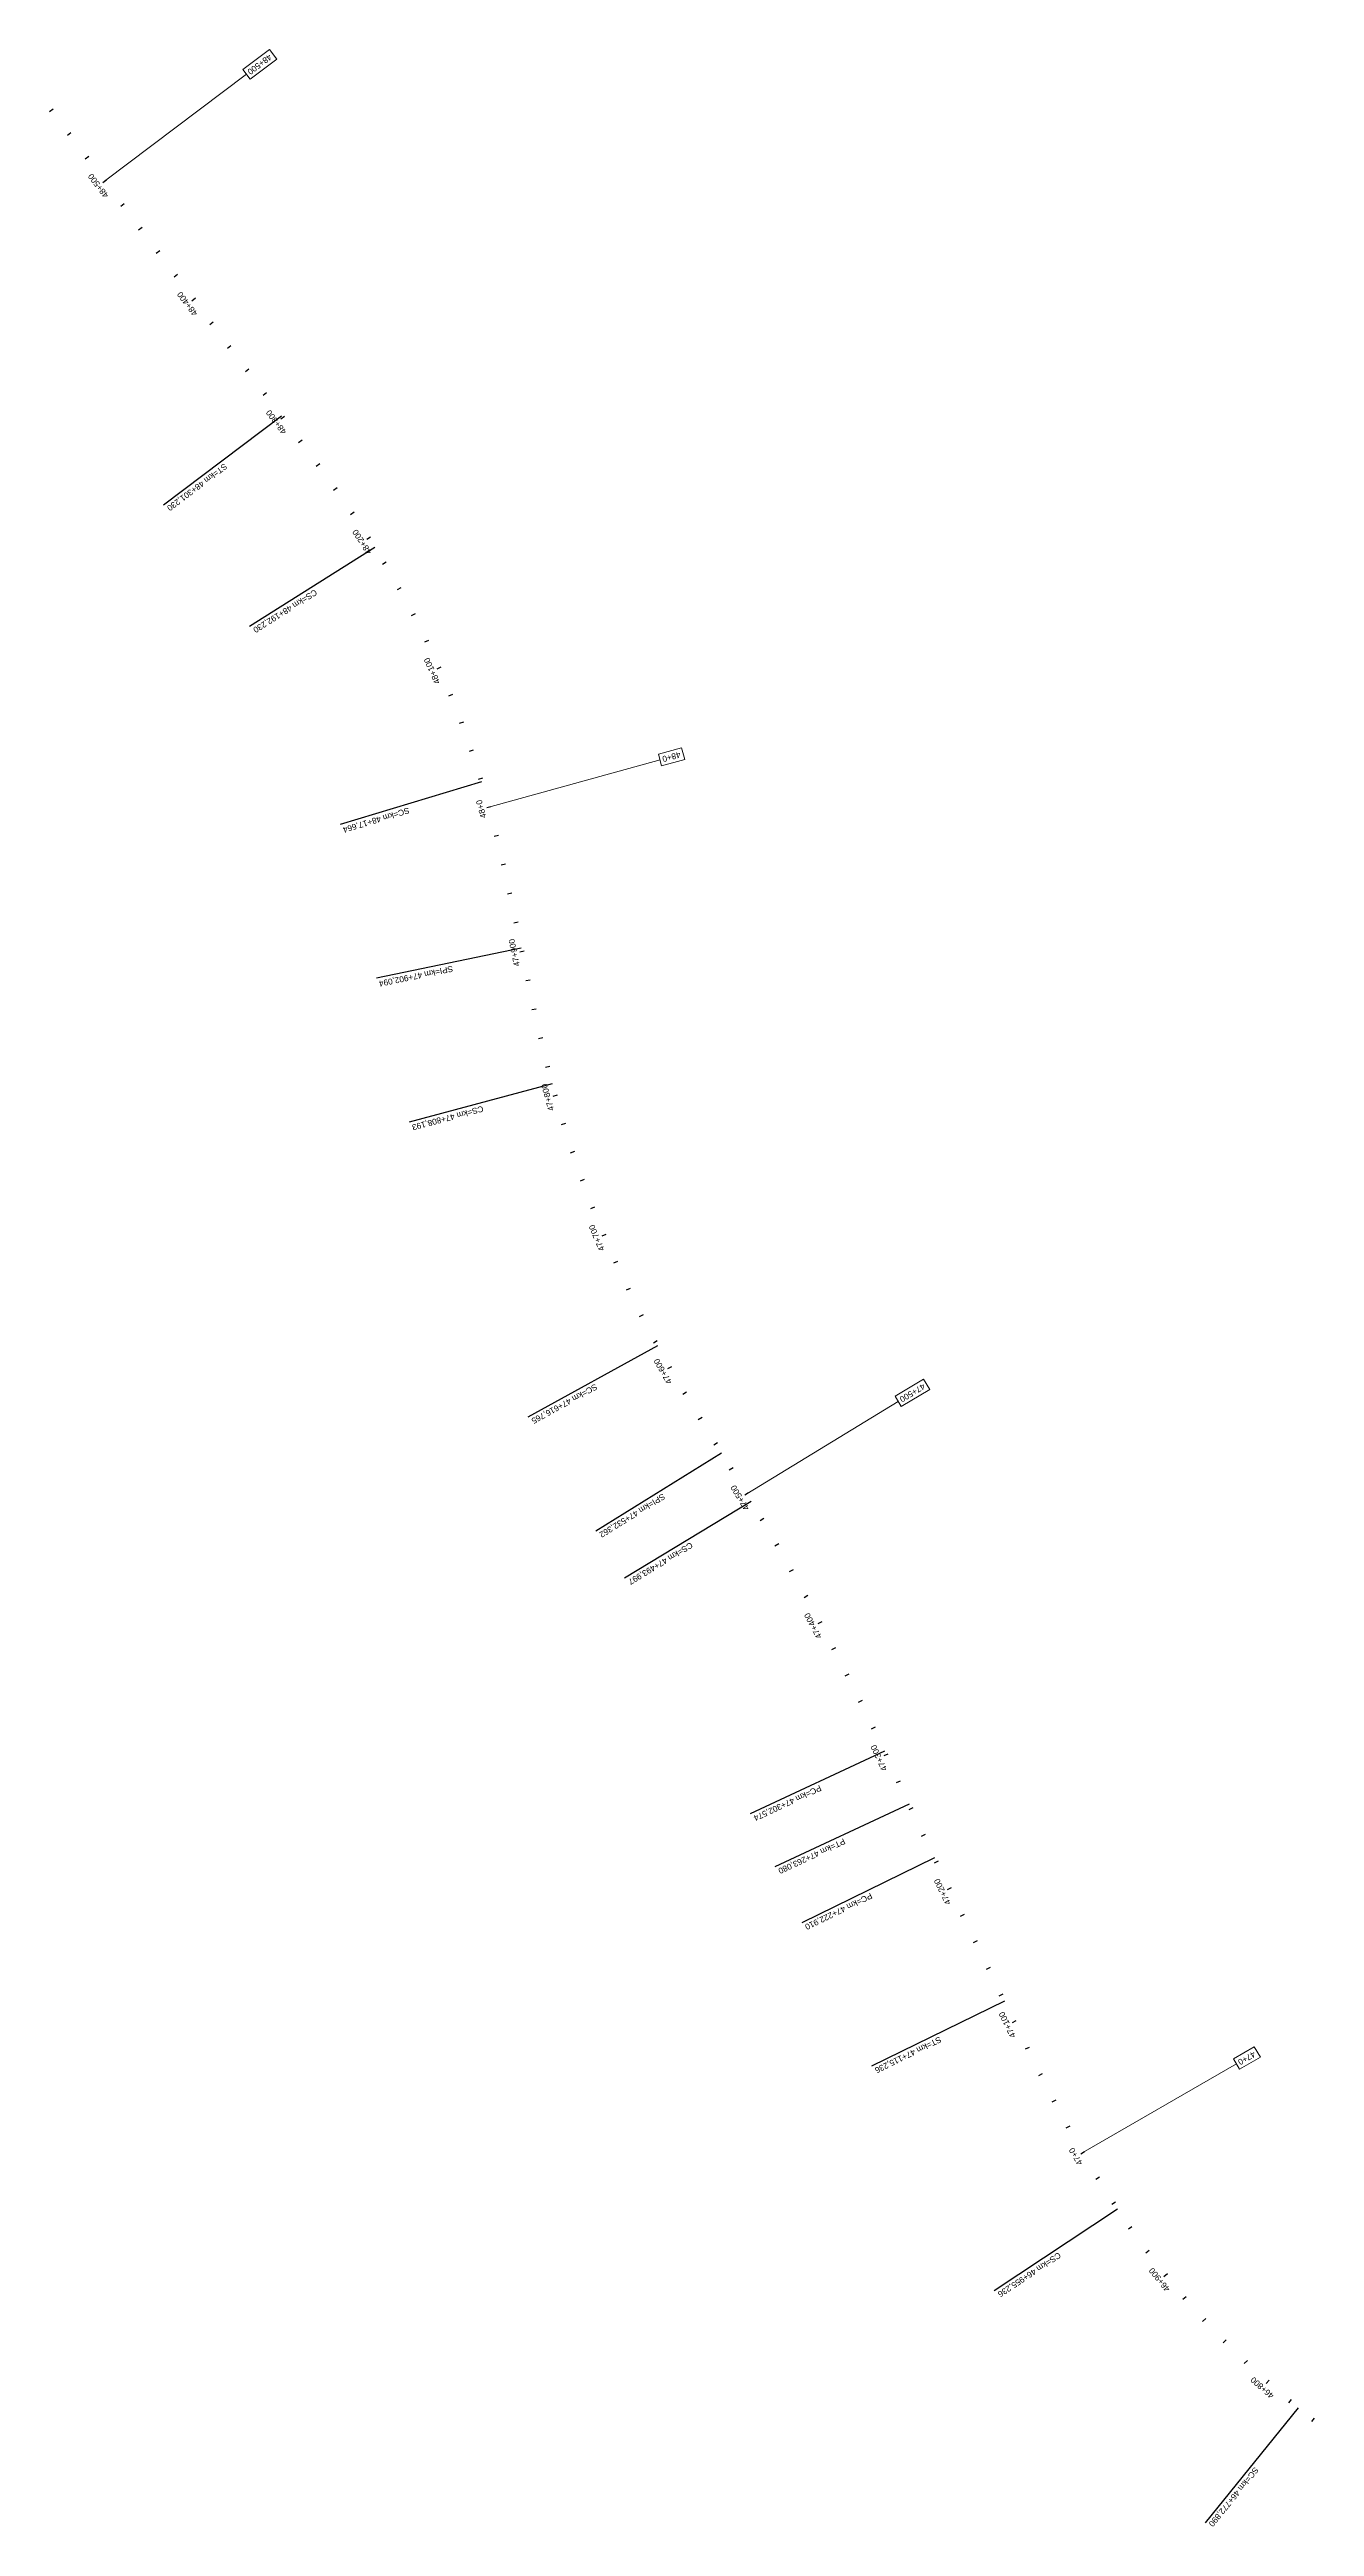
# Model space of a CAD drawing. Header units: metres. Extents: x 286368 to 330619, y 7396693 to 7466163.
# Drawn here: x 317630 to 318485, y 7430097 to 7431771 of the extents above; entities that cross this region are included whole.
import ezdxf

# ---------------------------------------------------------------- set-up
doc = ezdxf.new("R2010")
doc.units = ezdxf.units.M
doc.header["$MEASUREMENT"] = 0
for name, color, linetype, lineweight in [('U-HZ-ESTACAS', 3, 'Continuous', 30), ('U-HZ-KM', 1, 'Continuous', 20), ('U-HZ-NOTAVEIS', 2, 'Continuous', 30)]:
    doc.layers.add(name, color=color, linetype=linetype, lineweight=lineweight)
doc.layers.add('U-HZ-TRAÇO', color=3, linetype='TIC_LINE')
doc.styles.add('ARIAL', font='arial.ttf')
doc.styles.get("Standard").update_dxf_attribs({"font": 'arial.ttf'})
doc.linetypes.add('TIC_LINE', pattern='A,3.5,-0.25,["TIC",Standard,S=0.175,R=0,X=-0.05,Y=-0.1],-0.5', length=4.25)

# ---------------------------------------------------------------- blocks, each defined once
blk = doc.blocks.new('AeccTickLine')
at = {"layer": 'U-HZ-TRAÇO', "lineweight": -2}
blk.add_line((0, 1), (0, -1), dxfattribs=at)

msp = doc.modelspace()

# ---------------------------------------------------------------- linework, layer by layer
at = {"layer": 'U-HZ-KM', "linetype": 'Continuous', "lineweight": 0}
for p, q in [((317778.6, 7431770.7), (317760.7, 7431757.2)), ((317760.7, 7431757.2), (317765.5, 7431750.7)), ((317765.5, 7431750.7), (317783.5, 7431764.2)), ((317783.5, 7431764.2), (317778.6, 7431770.7)), ((317667.2, 7431681.8), (317763.1, 7431754)), ((317926.9, 7431258.8), (318042.6, 7431290.6)), ((318057.2, 7431298.8), (318041.6, 7431294.5)), ((318041.6, 7431294.5), (318043.7, 7431286.7)), ((318043.7, 7431286.7), (318059.4, 7431291)), ((318059.4, 7431291), (318057.2, 7431298.8)), ((318220.7, 7430872.2), (318201.5, 7430860.6)), ((318224.9, 7430865.3), (318220.7, 7430872.2)), ((318101.2, 7430794.7), (318203.6, 7430857.1)), ((318201.5, 7430860.6), (318205.7, 7430853.7)), ((318205.7, 7430853.7), (318224.9, 7430865.3)), ((318444.3, 7430421), (318430.3, 7430412.9)), ((318448.4, 7430414), (318444.3, 7430421)), ((318328.3, 7430349.5), (318432.3, 7430409.4)), ((318430.3, 7430412.9), (318434.3, 7430405.9)), ((318434.3, 7430405.9), (318448.4, 7430414))]:
    msp.add_line(p, q, dxfattribs=at)
at = {"layer": 'U-HZ-NOTAVEIS', "color": 1, "linetype": 'Continuous', "lineweight": -3}
for p, q in [((317786.8, 7431523), (317706.9, 7431462.8)), ((317849.9, 7431434.1), (317765.2, 7431380.9)), ((317922, 7431275.8), (317826.3, 7431246.9)), ((317948.8, 7431163.4), (317850.9, 7431143.1)), ((317969.7, 7431071.8), (317873.1, 7431045.8)), ((318041, 7430894.7), (317953.3, 7430846.5)), ((318084.2, 7430822.2), (317999.2, 7430769.5)), ((318104.3, 7430789.5), (318018.7, 7430737.7)), ((318194.3, 7430620.7), (318103.6, 7430578.5)), ((318211, 7430584.9), (318120.3, 7430542.7)), ((318228.2, 7430548.6), (318138.4, 7430504.8)), ((318275.4, 7430451.8), (318185.5, 7430408)), ((318351.8, 7430311.4), (318268.5, 7430256.1)), ((318474, 7430177), (318411, 7430099.3))]:
    msp.add_line(p, q, dxfattribs=at)

# ---------------------------------------------------------------- block references
at = {"layer": 'U-HZ-TRAÇO', "linetype": 'Continuous', "lineweight": -3}
for p, xscale, yscale, zscale, rotation in [((317631.1, 7431729.7), 1.5, 1.5, 1.5, 126.9767123435317), ((317643.2, 7431713.7), 1.5, 1.5, 1.5, 126.9767123435317), ((317655.2, 7431697.8), 1.5, 1.5, 1.5, 126.9767123435317), ((317667.2, 7431681.8), 1.5, 1.5, 1.5, 126.9767123435317), ((317679.3, 7431665.8), 1.5, 1.5, 1.5, 126.9767123435317), ((317691.3, 7431649.8), 1.5, 1.5, 1.5, 126.9767123435317), ((317703.3, 7431633.9), 1.5, 1.5, 1.5, 126.9767123435317), ((317715.3, 7431617.9), 1.5, 1.5, 1.5, 126.9767123435317), ((317727.4, 7431601.9), 1.5, 1.5, 1.5, 126.9767123435317), ((317739.4, 7431585.9), 1.5, 1.5, 1.5, 126.9767123435317), ((317751.4, 7431569.9), 1.5, 1.5, 1.5, 126.9767123435317), ((317763.5, 7431554), 1.5, 1.5, 1.5, 126.9767123435317), ((317775.5, 7431538), 1.5, 1.5, 1.5, 126.9767123435317), ((317787.5, 7431522), 1.5, 1.5, 1.5, 126.9761010248577), ((317799.5, 7431506), 1.5, 1.5, 1.5, 126.7944767016641), ((317811.4, 7431490), 1.5, 1.5, 1.5, 126.2894266346454), ((317823.2, 7431473.8), 1.5, 1.5, 1.5, 125.4613610843734), ((317834.6, 7431457.4), 1.5, 1.5, 1.5, 124.3118192194371), ((317845.7, 7431440.7), 1.5, 1.5, 1.5, 122.8447059796195), ((317856.3, 7431423.7), 1.5, 1.5, 1.5, 121.112562086681), ((317866.4, 7431406.5), 1.5, 1.5, 1.5, 119.3496150248628), ((317875.9, 7431388.9), 1.5, 1.5, 1.5, 117.58666796294), ((317884.9, 7431371), 1.5, 1.5, 1.5, 115.8237209011118), ((317893.3, 7431352.9), 1.5, 1.5, 1.5, 114.0607738392804), ((317901.2, 7431334.5), 1.5, 1.5, 1.5, 112.2978267774216), ((317908.5, 7431315.9), 1.499999999999999, 1.499999999999999, 1.499999999999999, 110.5348797155532), ((317915.2, 7431297), 1.5, 1.5, 1.5, 108.7719326536175), ((317921.4, 7431278), 1.5, 1.5, 1.5, 107.0089855917663), ((317926.9, 7431258.8), 1.5, 1.5, 1.5, 105.3650319830453), ((317932, 7431239.4), 1.5, 1.5, 1.5, 104.0240845110826), ((317936.6, 7431220), 1.5, 1.5, 1.5, 102.9882237888049), ((317941, 7431200.5), 1.5, 1.5, 1.5, 102.2574498162119), ((317945.2, 7431180.9), 1.5, 1.5, 1.5, 101.8317625933038), ((317949.2, 7431161.3), 1.5, 1.5, 1.5, 101.7111621200806), ((317953.3, 7431141.8), 1.5, 1.5, 1.5, 101.8956483965423), ((317957.5, 7431122.2), 1.5, 1.5, 1.5, 102.3852214226888), ((317961.9, 7431102.7), 1.5, 1.5, 1.5, 103.1798811985201), ((317966.7, 7431083.3), 1.5, 1.5, 1.5, 104.2796277240364), ((317971.8, 7431063.9), 1.5, 1.5, 1.5, 105.6588608363978), ((317977.5, 7431044.8), 1.5, 1.5, 1.5, 107.091255324274), ((317983.6, 7431025.7), 1.5, 1.5, 1.5, 108.5236498121653), ((317990.2, 7431006.8), 1.5, 1.5, 1.5, 109.9560443000298), ((317997.2, 7430988.1), 1.5, 1.5, 1.5, 111.3884387879448), ((318004.8, 7430969.6), 1.5, 1.5, 1.5, 112.8208332758626), ((318012.8, 7430951.3), 1.5, 1.5, 1.5, 114.2532277637039), ((318021.2, 7430933.1), 1.5, 1.5, 1.5, 115.6856222515976), ((318030.1, 7430915.2), 1.5, 1.5, 1.5, 117.1180167394755), ((318039.4, 7430897.5), 1.5, 1.5, 1.5, 118.5504112273974), ((318049.2, 7430880.1), 1.5, 1.5, 1.5, 119.8635615375831), ((318059.3, 7430862.8), 1.5, 1.5, 1.5, 120.8417334694905), ((318069.7, 7430845.7), 1.5, 1.5, 1.5, 121.4804860190457), ((318080.2, 7430828.7), 1.5, 1.5, 1.5, 121.7798191862489), ((318090.7, 7430811.7), 1.5, 1.5, 1.5, 121.7397329710999), ((318101.2, 7430794.7), 1.5, 1.5, 1.5, 121.3602273735987), ((318111.5, 7430777.5), 1.5, 1.5, 1.5, 120.7244270353081), ((318121.6, 7430760.3), 1.5, 1.5, 1.5, 120.0733386318188), ((318131.5, 7430742.9), 1.5, 1.5, 1.5, 119.4222502283369), ((318141.3, 7430725.4), 1.5, 1.5, 1.5, 118.771161824846), ((318150.8, 7430707.8), 1.5, 1.5, 1.5, 118.1200734213594), ((318160.1, 7430690.1), 1.5, 1.5, 1.5, 117.4689850178614), ((318169.2, 7430672.4), 1.5, 1.5, 1.5, 116.8178966143611), ((318178.2, 7430654.5), 1.5, 1.5, 1.5, 116.1668082108837), ((318186.9, 7430636.5), 1.5, 1.5, 1.5, 115.5157198073816), ((318195.4, 7430618.4), 1.5, 1.5, 1.5, 114.9484377482957), ((318203.8, 7430600.2), 1.5, 1.5, 1.5, 114.9484377482957), ((318212.3, 7430582.1), 1.5, 1.5, 1.5, 115.0286488854471), ((318220.8, 7430564), 1.5, 1.5, 1.5, 115.5495196083025), ((318229.5, 7430546), 1.5, 1.5, 1.5, 115.9945937239583), ((318238.3, 7430528), 1.5, 1.5, 1.5, 115.9945937239583), ((318247, 7430510), 1.5, 1.5, 1.5, 115.9945937239583), ((318255.8, 7430492.1), 1.5, 1.5, 1.5, 115.9945937239583), ((318264.6, 7430474.1), 1.5, 1.5, 1.5, 115.9945937239583), ((318273.3, 7430456.1), 1.5, 1.5, 1.5, 115.9945937239583), ((318282.1, 7430438.1), 1.5, 1.5, 1.5, 116.0638633789138), ((318290.9, 7430420.2), 1.5, 1.5, 1.5, 116.3650835501584), ((318299.9, 7430402.3), 1.5, 1.5, 1.5, 116.9049300265175), ((318309.1, 7430384.5), 1.5, 1.5, 1.5, 117.6829635049418), ((318318.5, 7430366.9), 1.5, 1.5, 1.5, 118.6979574879582), ((318328.3, 7430349.5), 1.5, 1.5, 1.5, 119.9472682483985), ((318338.5, 7430332.3), 1.5, 1.5, 1.5, 121.4260491429959), ((318349.2, 7430315.4), 1.5, 1.5, 1.5, 123.1263665250348), ((318360.4, 7430298.8), 1.5, 1.5, 1.5, 125.0177662804816), ((318372.1, 7430282.6), 1.5, 1.5, 1.5, 126.9276255975568), ((318384.4, 7430266.8), 1.5, 1.5, 1.5, 128.8374849146429), ((318397.2, 7430251.4), 1.5, 1.5, 1.5, 130.7473442318093), ((318410.5, 7430236.5), 1.5, 1.5, 1.5, 132.6572035488905), ((318424.3, 7430222), 1.5, 1.5, 1.5, 134.5670628659499), ((318438.6, 7430208), 1.5, 1.5, 1.5, 136.4769221830784), ((318453.3, 7430194.5), 1.5, 1.5, 1.5, 138.3867815001497), ((318468.5, 7430181.5), 1.5, 1.5, 1.5, 140.2966408172452), ((318484.1, 7430168.9), 1.5, 1.5, 1.5, 142.1289652287542)]:
    msp.add_blockref('AeccTickLine', p, dxfattribs=dict(at, xscale=xscale, yscale=yscale, zscale=zscale, rotation=rotation))

# ---------------------------------------------------------------- texts
at = {"layer": 'U-HZ-ESTACAS', "style": 'ARIAL'}
for s, rotation, p in [('48+500', 126.9767, (317670.1, 7431672.3)), ('48+400', 126.9767, (317730.3, 7431592.5)), ('48+300', 126.9761, (317790.4, 7431512.6)), ('48+200', 122.8447, (317847.9, 7431431.1)), ('48+100', 114.0608, (317894.1, 7431343)), ('48+0', 105.365, (317925.3, 7431251.9)), ('47+900', 101.7112, (317947.9, 7431151.6)), ('47+800', 105.6589, (317971.1, 7431054.1)), ('47+700', 112.8208, (318005.3, 7430959.7)), ('47+600', 119.8636, (318050.9, 7430870.3)), ('47+500', 121.3602, (318103.2, 7430785)), ('47+400', 118.1201, (318152.2, 7430698.1)), ('47+300', 114.9484, (318196.3, 7430608.5)), ('47+200', 115.9946, (318239.4, 7430518.2)), ('47+100', 116.0639, (318283.2, 7430428.3)), ('47+0', 119.9473, (318328.5, 7430342.4)), ('46+900', 128.8375, (318387.6, 7430257.5)), ('46+800', 138.3868, (318458, 7430185.8))]:
    msp.add_text(s, height=4, rotation=rotation, dxfattribs=at).set_placement(p)
at = {"layer": 'U-HZ-KM', "style": 'ARIAL'}
for s, rotation, p in [('48+500', 216.9767, (317778.3, 7431767.9)), ('48+0', 195.365, (318055.9, 7431296.3)), ('47+500', 211.3602, (318220.2, 7430869.5)), ('47+0', 209.9473, (318443.7, 7430418.2))]:
    msp.add_text(s, height=4, rotation=rotation, dxfattribs=at).set_placement(p)
at = {"layer": 'U-HZ-NOTAVEIS', "style": 'ARIAL'}
for s, rotation, p in [('ST=km 48+301,230', 216.9767, (317748.1, 7431491.3)), ('CS=km 48+192,230', 212.1906, (317809.2, 7431406.1)), ('SC=km 48+17,664', 196.8031, (317872.5, 7431258.6)), ('SPI=km 47+902,094', 191.7095, (317902.2, 7431151.6)), ('CS=km 47+808,193', 195.0721, (317922.6, 7431057)), ('SC=km 47+616,765', 208.7821, (317998.8, 7430869.2)), ('SPI=km 47+532,362', 211.8046, (318044.4, 7430795.1)), ('CS=km 47+493,997', 211.1801, (318063.2, 7430762.2)), ('PC=km 47+302,574', 204.9484, (318150.5, 7430598)), ('PT=km 47+263,080', 204.9484, (318166.6, 7430562)), ('PC=km 47+222,910', 205.9946, (318184.8, 7430525.2)), ('ST=km 47+115,236', 205.9946, (318231.5, 7430428.1)), ('CS=km 46+955,236', 213.5629, (318311.9, 7430282.4)), ('SC=km 46+772,890', 230.9756, (318444.5, 7430137.4))]:
    msp.add_text(s, height=4, rotation=rotation, dxfattribs=at).set_placement(p)

doc.saveas('drawing.dxf')
